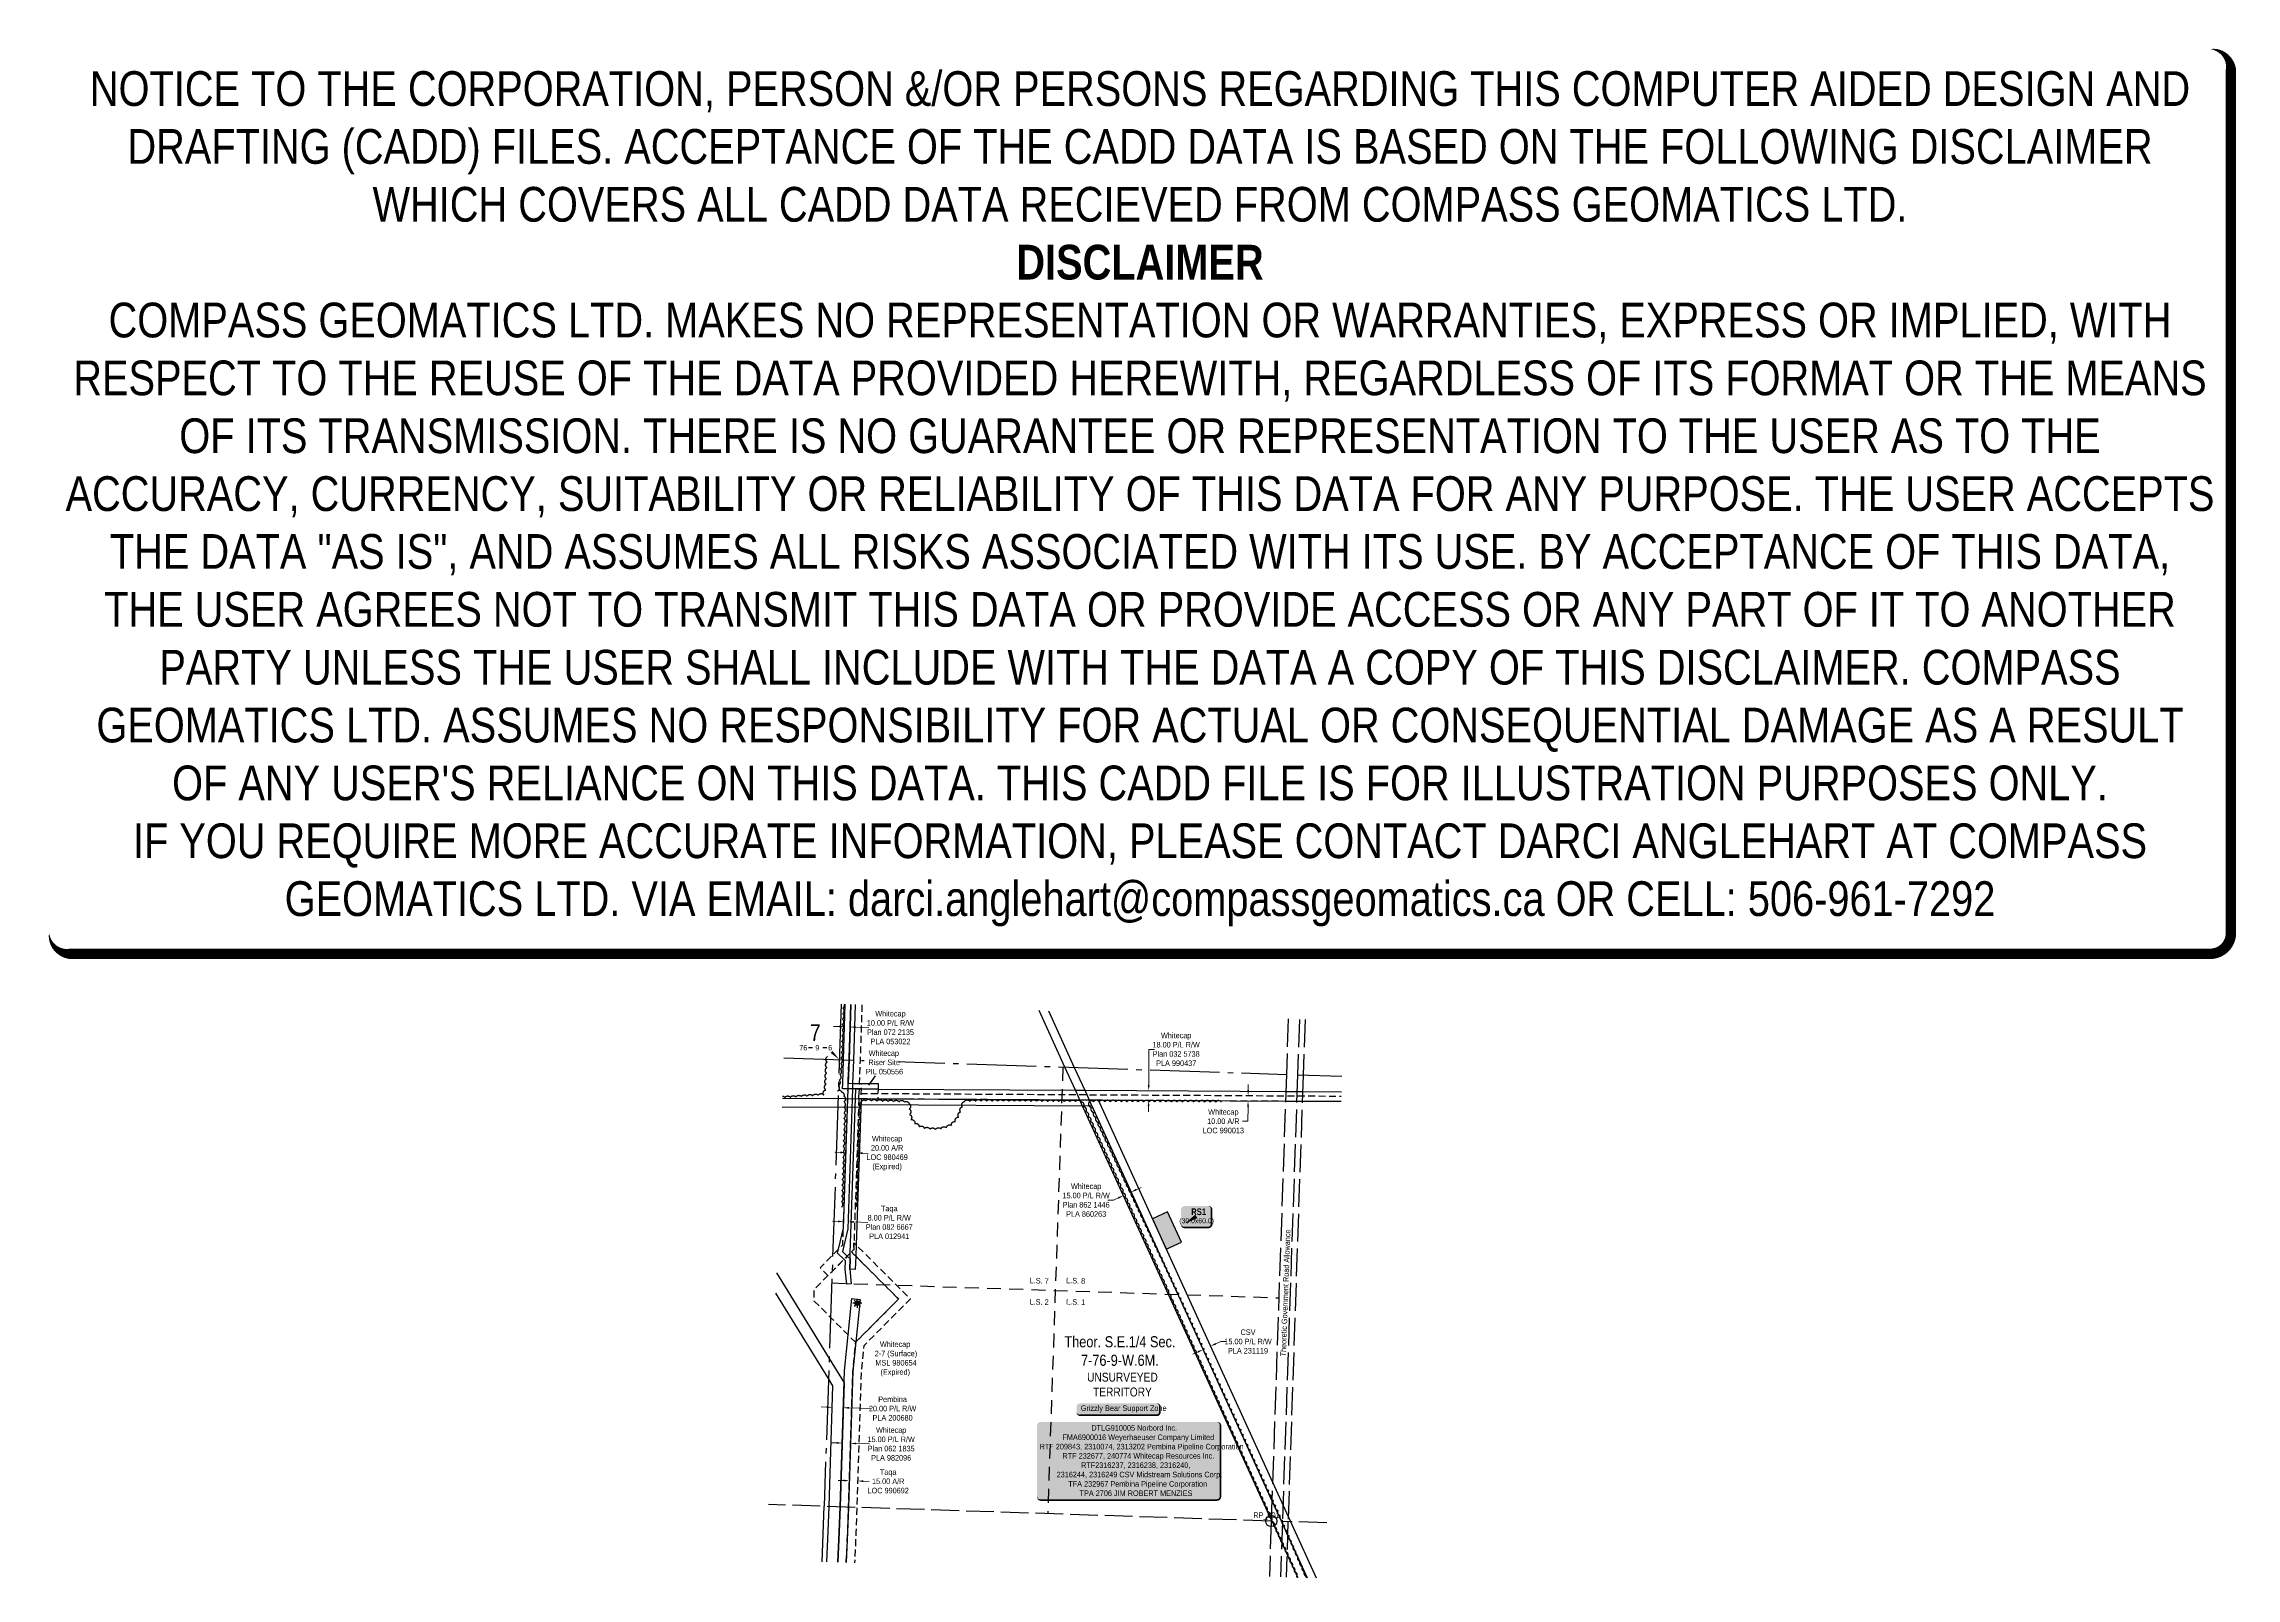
# Model space of a CAD drawing. Extents: x 348276 to 352225, y 6159914 to 6162677.
import ezdxf
from ezdxf.enums import TextEntityAlignment as Align

# ---------------------------------------------------------------- set-up
doc = ezdxf.new("R2010")
doc.units = 0
doc.header["$LTSCALE"] = 5
doc.header["$PDSIZE"] = 0.5
for name, pattern in [('0', [1, 1, 0]), ('foc-ACCESSROAD', [3.75, 2.5, -1.25]), ('foc-LSD', [8, 5, -3]), ('foc-QUARTERLINE', [33, 25, -3, 2, -3]), ('foc-UNSURVEYED', [12.5, 10, -2.5])]:
    doc.linetypes.add(name, pattern=pattern)
doc.layers.get('Defpoints').update_dxf_attribs({"color": 9})
for name, color, linetype in [('10', 1, 'Continuous'), ('35', 37, 'Continuous'), ('9', 3, 'Continuous'), ('AS-SURFACE IMPACT', 7, 'Continuous'), ('AS-WILDLIFE-BLOCK', 131, 'Continuous'), ('C-RW', 13, 'Continuous'), ('C-SYMBOL', 7, 'Continuous'), ('F-AR', 190, 'foc-ACCESSROAD'), ('F-RW', 190, 'Continuous'), ('F-WS', 190, 'foc-ACCESSROAD'), ('F-WS-S', 190, 'Continuous'), ('L-QSEC', 8, 'foc-QUARTERLINE'), ('L-ROAD-T', 7, 'Continuous'), ('L-SECLBL', 7, 'Continuous'), ('L-SECTION-LSD', 7, 'foc-LSD'), ('L-UNS-T', 3, 'Continuous'), ('L-USEC', 7, 'foc-UNSURVEYED'), ('P-TEMP-BLOCKS', 250, 'Continuous'), ('P-TEMP-H', 41, 'Continuous'), ('P-TEMP_LOG DECK', 46, 'Continuous'), ('T-BUSH', 110, '0')]:
    doc.layers.add(name, color=color, linetype=linetype)
for name, color, linetype, lineweight in [('C-RW-T', 13, 'Continuous', 9), ('F-AR-T', 190, 'Continuous', 9), ('F-RW-T', 190, 'Continuous', 9), ('F-WS-T', 190, 'Continuous', 9)]:
    doc.layers.add(name, color=color, linetype=linetype, lineweight=lineweight)
doc.layers.add('DISCLAIMER', color=7, linetype='Continuous', plot=False)
doc.styles.add('100L', font='ARIALN.TTF', dxfattribs={"height": 11})
doc.styles.add('175L', font='ARIALN.TTF', dxfattribs={"height": 20})
doc.styles.add('80', font='ARIALN.TTF', dxfattribs={"height": 10})
doc.styles.add('80CG', font='ARIALN.TTF', dxfattribs={"height": 10})
doc.styles.add('80L', font='ARIALN.TTF', dxfattribs={"height": 10})
doc.styles.add('BOLD', font='ARIALNB.TTF')
doc.styles.add('SIMPLEX', font='ARIALN.TTF')
doc.dimstyles.new('Compass 5 000', dxfattribs={"dimscale": 5, "dimtxt": 9, "dimasz": 2, "dimexe": 0.2, "dimexo": 0.0625, "dimgap": 0.5, "dimtad": 0, "dimtih": 1, "dimtoh": 1, "dimzin": 0, "dimdsep": 46, "dimtxsty": '80CG', "dimcen": 0.1, "dimse1": 1, "dimse2": 1, "dimclrd": 256, "dimclrt": 256, "dimaunit": 1, "dimadec": 4, "dimazin": 0, "dimtfac": 0.06, "dimtofl": 0, "dimtmove": 0, "dimatfit": 1, "dimfxl": 0.2, "dimtolj": 1, "dimtzin": 0, "dimlwd": -1, "dimarcsym": 0})

# ---------------------------------------------------------------- blocks, each defined once
blk = doc.blocks.new('L-SECLBL')
at = {"layer": '9', "color": 7}
for p, q in [((-5.082139060913505, -27.83004804289613), (-12.28857354467345, -27.83004804289613)), ((20.70431141927111, -27.83004804289613), (13.49787693551116, -27.83004804289613))]:
    blk.add_line(p, q, dxfattribs=at)
at = {"layer": '10', "color": 2, "style": 'SIMPLEX'}
blk.add_attdef('SEC', text='', height=30, dxfattribs=at).set_placement((0, 0), align=Align.MIDDLE)
at = {"layer": '10', "color": 5, "style": '80L'}
blk.add_attdef('TWP', text='', height=9.5, dxfattribs=at).set_placement((-14.43410290347765, -27.36845155570791), align=Align.MIDDLE_RIGHT)
blk.add_attdef('RGE', text='', height=9.5, dxfattribs=at).set_placement((3.622123863462547, -27.36845155570791), align=Align.MIDDLE_CENTER)
blk.add_attdef('MER', text='', height=9.5, dxfattribs=at).set_placement((23.16775162027989, -27.36845155570791), align=Align.MIDDLE_LEFT)
blk = doc.blocks.new('*U463')
h = blk.add_hatch(color=255)
edge = h.paths.add_edge_path()
edge.add_line((-159, -71), (159, -71))
edge.add_arc((159, -65), 6, 270, 360)
edge.add_line((165, -65), (165, 63.5))
edge.add_arc((159, 63.5), 6, 0, 90)
edge.add_line((159, 69.5), (-159, 69.5))
edge.add_arc((-159, 63.5), 6, 90, 180)
edge.add_line((-165, 63.5), (-165, -65))
edge.add_arc((-159, -65), 6, 180, 270)
at = {"color": 44, "flags": 128}
blk.add_lwpolyline([(-159, -71, 3, 3, 0), (159, -71, 3, 3, 0.414213562373095), (165, -65, 3, 3, 0), (165, 63.5, 3, 0, 0.414213562373095), (159, 69.5, 0, 0, 0), (-159, 69.5, 0, 0, 0.414213562373095), (-165, 63.5, 0, 0, 0), (-165, -65, 0, 3, 0.414213562373095)], format="xyseb", close=True, dxfattribs=at)
at = {"color": 44, "style": '80'}
blk.add_attdef('ENTER_TEXT_001', (-35.98567530695772, -4.996589358799454), '', height=10, dxfattribs=at)
blk = doc.blocks.new('GAS')
h = blk.add_hatch(color=255)
h.dxf.hatch_style = 1
edge = h.paths.add_edge_path()
edge.add_arc((0, 0), 0.9, 0, 360)
for p, q in [((-0.8077887898725749, 0), (-1.615577579628734, 0)), ((-0.5711929310346023, 0.5711929297831376), (-1.142385862069204, 1.142385861385264)), ((0, 0.8077887887338874), (0, 1.615577579286764)), ((0.5711929310309642, 0.5711929297831376), (1.142385862065566, 1.142385861385264)), ((1.615577579625096, 0), (0.8077887898689368, 0)), ((-0.5711929310346023, -0.5711929316021271), (-1.142385862069204, -1.142385863204253)), ((0, -0.8077887905528768), (0, -1.615577581105753)), ((1.142385862065566, -1.142385863204253), (0.5711929310309642, -0.5711929316021271))]:
    blk.add_line(p, q)
blk.add_circle((0, 0), 0.8000000000000003)
blk = doc.blocks.new('*D453')
at = {"layer": 'Defpoints', "color": 0, "transparency": 16777216}
for p in [(349721.0682582039, 6160684.967550405), (349740.8922708444, 6160679.547619254), (349741.0517239441, 6160684.296576705)]:
    blk.add_point(p, dxfattribs=at)
at = {"layer": 'F-AR-T', "transparency": 16777216}
for p, q in [((349710.9144372302, 6160680.554168278), (349700.9200693562, 6160680.889743603)), ((349750.8866387185, 6160679.21204393), (349760.8810065925, 6160678.876468605))]:
    blk.add_line(p, q, dxfattribs=at)
for points in [[(349710.970366451, 6160682.219896258), (349710.8585080095, 6160678.888440299), (349720.9088051043, 6160680.218592955)], [(349750.9425679393, 6160680.877771909), (349750.8307094978, 6160677.54631595), (349740.8922708444, 6160679.547619254)]]:
    blk.add_solid(points, dxfattribs=at)
at = {"layer": 'F-AR-T', "transparency": 16777216, "insert": (349795.1954677112, 6160678.876468605), "char_height": 10, "attachment_point": 5, "style": '80CG'}
blk.add_mtext('\\A1;Whitecap\\P20.00 A/R\\PLOC 980469\\P(Expired)', dxfattribs=at)
blk = doc.blocks.new('*D454')
at = {"layer": 'Defpoints', "color": 0, "transparency": 16777216}
for p in [(349727.3741545125, 6160098.765115631), (349742.0607885242, 6160088.990458563), (349742.3629728224, 6160098.277400109)]:
    blk.add_point(p, dxfattribs=at)
at = {"layer": 'F-RW-T', "transparency": 16777216}
for p, q in [((349717.0772598246, 6160089.803388207), (349707.0825494349, 6160090.12860233)), ((349752.0554989139, 6160088.665244441), (349762.8218307353, 6160088.314922819))]:
    blk.add_line(p, q, dxfattribs=at)
for points in [[(349717.1314621783, 6160091.469173272), (349717.0230574708, 6160088.137603142), (349727.0719702143, 6160089.478174085)], [(349752.1097012676, 6160090.331029505), (349752.0012965602, 6160086.999459376), (349742.0607885242, 6160088.990458563)]]:
    blk.add_solid(points, dxfattribs=at)
at = {"layer": 'F-RW-T', "transparency": 16777216, "insert": (349797.0919535184, 6160088.314922819), "char_height": 10, "attachment_point": 5, "style": '80CG'}
blk.add_mtext('\\A1;Taqa\\P15.00 A/R\\PLOC 990692', dxfattribs=at)
blk = doc.blocks.new('*D455')
at = {"layer": 'Defpoints', "color": 0, "transparency": 16777216}
for p in [(349696.6902346311, 6160232.463573765), (349716.6760026251, 6160231.814576991), (349716.3219382799, 6160220.911213289)]:
    blk.add_point(p, dxfattribs=at)
at = {"layer": 'F-RW-T', "transparency": 16777216}
for p, q in [((349686.3414385808, 6160221.884768449), (349676.3467068759, 6160222.209326836)), ((349726.3166699848, 6160220.586654902), (349765.4808590628, 6160219.314878289))]:
    blk.add_line(p, q, dxfattribs=at)
for points in [[(349686.3955316454, 6160223.550557067), (349686.2873455163, 6160220.218979832), (349696.3361702858, 6160221.560210062)], [(349726.3707630493, 6160222.252443519), (349726.2625769203, 6160218.920866285), (349716.3219382799, 6160220.911213289)]]:
    blk.add_solid(points, dxfattribs=at)
at = {"layer": 'F-RW-T', "transparency": 16777216, "insert": (349805.0204225007, 6160219.314878289), "char_height": 10, "attachment_point": 5, "style": '80CG'}
blk.add_mtext('\\A1;Pembina\\P20.00 P/L R/W\\PPLA 200680', dxfattribs=at)
blk = doc.blocks.new('*D456')
at = {"layer": 'Defpoints', "color": 0, "transparency": 16777216}
for p in [(350220.8747529755, 6160602.944946932), (350365.7509903642, 6160285.508928142), (350379.6138857552, 6160291.835885401)]:
    blk.add_point(p, dxfattribs=at)
at = {"layer": 'F-RW-T', "transparency": 16777216}
for p, q in [((350202.6801223876, 6160594.641007038), (350192.6801223871, 6160594.641007037)), ((350211.7774376818, 6160598.792976985), (350202.6801223876, 6160594.641007038)), ((350243.8349636602, 6160613.423874138), (350252.9322789544, 6160617.575844085))]:
    blk.add_line(p, q, dxfattribs=at)
for points in [[(350211.0854426902, 6160600.3091962), (350212.469432673, 6160597.276757767), (350220.8747529755, 6160602.944946932)], [(350243.1429686686, 6160614.940093353), (350244.5269586514, 6160611.907654922), (350234.7376483665, 6160609.271904191)]]:
    blk.add_solid(points, dxfattribs=at)
at = {"layer": 'F-RW-T', "transparency": 16777216, "insert": (350153.5941742291, 6160594.641007037), "char_height": 10, "attachment_point": 5, "style": '80CG'}
blk.add_mtext('\\A1;Whitecap\\P15.00 P/L R/W\\PPlan 862 1446\\PPLA 860263', dxfattribs=at)
blk = doc.blocks.new('*D457')
at = {"layer": 'Defpoints', "color": 0, "transparency": 16777216}
for p in [(349714.3250964921, 6160159.418736391), (349729.2598307417, 6160156.716270654), (349729.331877404, 6160158.930429814)]:
    blk.add_point(p, dxfattribs=at)
at = {"layer": 'F-RW-T', "transparency": 16777216}
for p, q in [((349704.2583395823, 6160157.529795727), (349694.2636293349, 6160157.855014224)), ((349739.2545409891, 6160156.391052157), (349763.3602684062, 6160155.606674396))]:
    blk.add_line(p, q, dxfattribs=at)
for points in [[(349704.3125426652, 6160159.195580768), (349704.2041364994, 6160155.864010686), (349714.2530498297, 6160157.20457723)], [(349739.3087440719, 6160158.056837198), (349739.2003379062, 6160154.725267116), (349729.2598307417, 6160156.716270654)]]:
    blk.add_solid(points, dxfattribs=at)
at = {"layer": 'F-RW-T', "transparency": 16777216, "insert": (349802.4462165644, 6160155.606674397), "char_height": 10, "attachment_point": 5, "style": '80CG'}
blk.add_mtext('\\A1;Whitecap\\P15.00 P/L R/W\\PPlan 062 1835\\PPLA 982096', dxfattribs=at)
blk = doc.blocks.new('*D458')
at = {"layer": 'Defpoints', "color": 0, "transparency": 16777216}
for p in [(350266.8544707763, 6160783.955230372), (350266.7978763622, 6160773.958130732), (350445.1723062238, 6160772.948338222)]:
    blk.add_point(p, dxfattribs=at)
at = {"layer": 'F-RW-T', "transparency": 16777216}
for p, q in [((350445.2855105639, 6160792.945277627), (350445.3421204901, 6160802.945117391)), ((350445.1156962976, 6160762.948498457), (350444.9671517882, 6160736.708907733)), ((350444.9671517882, 6160736.708907733), (350434.9671517882, 6160736.708907733))]:
    blk.add_line(p, q, dxfattribs=at)
for points in [[(350443.6188706032, 6160792.954712614), (350446.9521505247, 6160792.935842639), (350445.2289006378, 6160782.945437862)], [(350443.4490563369, 6160762.957933445), (350446.7823362584, 6160762.939063469), (350445.1723062238, 6160772.948338222)]]:
    blk.add_solid(points, dxfattribs=at)
at = {"layer": 'F-RW-T', "transparency": 16777216, "insert": (350400.6663332343, 6160736.708907734), "char_height": 10, "attachment_point": 5, "style": '80CG'}
blk.add_mtext('\\A1;Whitecap\\P10.00 A/R\\PLOC 990013', dxfattribs=at)
blk = doc.blocks.new('*D459')
at = {"layer": 'Defpoints', "color": 0, "transparency": 16777216}
for p in [(349721.2874365291, 6160691.495207764), (349729.2807438818, 6160691.226847895), (349724.7312488034, 6160555.716599564)]:
    blk.add_point(p, dxfattribs=at)
at = {"layer": 'F-RW-T', "transparency": 16777216}
for p, q in [((349706.7435724461, 6160556.320501085), (349696.7492034414, 6160556.656042737)), ((349734.7256178079, 6160555.381057912), (349760.249363472, 6160554.524147407))]:
    blk.add_line(p, q, dxfattribs=at)
for points in [[(349706.7994960548, 6160557.986229253), (349706.6876488373, 6160554.654772918), (349716.7379414507, 6160555.984959433)], [(349734.7815414167, 6160557.04678608), (349734.6696941993, 6160553.715329745), (349724.7312488034, 6160555.716599564)]]:
    blk.add_solid(points, dxfattribs=at)
at = {"layer": 'F-RW-T', "transparency": 16777216, "insert": (349798.9840155866, 6160554.524147408), "char_height": 10, "attachment_point": 5, "style": '80CG'}
blk.add_mtext('\\A1;Taqa\\P8.00 P/L R/W\\PPlan 082 6667\\PPLA 012941', dxfattribs=at)
blk = doc.blocks.new('*D460')
at = {"layer": 'Defpoints', "color": 0, "transparency": 16777216}
for p in [(350376.0181276529, 6160791.323628621), (350266.0983894722, 6160773.962612838), (350375.9159688316, 6160773.338817868)]:
    blk.add_point(p, dxfattribs=at)
at = {"layer": 'F-RW-T', "transparency": 16777216}
for p, q in [((350266.2573502108, 6160801.947262267), (350266.6221764701, 6160866.174033325)), ((350266.6221764701, 6160866.174033325), (350276.6221764701, 6160866.174033325)), ((350266.0415875548, 6160763.962774162), (350265.9847856376, 6160753.962935486))]:
    blk.add_line(p, q, dxfattribs=at)
for points in [[(350264.5907104315, 6160801.956729253), (350267.9239899901, 6160801.93779528), (350266.2005482935, 6160791.94742359)], [(350264.3749477755, 6160763.972241148), (350267.7082273342, 6160763.953307176), (350266.0983894722, 6160773.962612838)]]:
    blk.add_solid(points, dxfattribs=at)
at = {"layer": 'F-RW-T', "transparency": 16777216, "insert": (350315.7081246294, 6160866.174033325), "char_height": 10, "attachment_point": 5, "style": '80CG'}
blk.add_mtext('\\A1;Whitecap\\P18.00 P/L R/W\\PPlan 032 5738\\PPLA 990437', dxfattribs=at)
blk = doc.blocks.new('*D461')
at = {"layer": 'Defpoints', "color": 0, "transparency": 16777216}
for p in [(349718.4609319535, 6160905.412922743), (349728.4597340988, 6160905.076982082), (349728.5075754211, 6160906.500911871)]:
    blk.add_point(p, dxfattribs=at)
at = {"layer": 'F-RW-T', "transparency": 16777216}
for p, q in [((349708.5144126603, 6160907.172643968), (349698.5200520448, 6160907.508435403)), ((349738.5019360366, 6160906.165120437), (349762.079897311, 6160905.372945954))]:
    blk.add_line(p, q, dxfattribs=at)
for points in [[(349708.5703778995, 6160908.838370738), (349708.4584474211, 6160905.506917199), (349718.5087732758, 6160906.836852533)], [(349738.5579012758, 6160907.830847207), (349738.4459707974, 6160904.499393668), (349728.5075754211, 6160906.500911871)]]:
    blk.add_solid(points, dxfattribs=at)
at = {"layer": 'F-RW-T', "transparency": 16777216, "insert": (349801.1658454692, 6160905.372945954), "char_height": 10, "attachment_point": 5, "style": '80CG'}
blk.add_mtext('\\A1;Whitecap\\P10.00 P/L R/W\\PPlan 072 2135\\PPLA 053022', dxfattribs=at)
blk = doc.blocks.new('*D462')
at = {"layer": 'C-RW-T', "transparency": 16777216}
for p, q in [((350355.1081886981, 6160321.426061137), (350346.0118651497, 6160317.271918877)), ((350386.9410640099, 6160335.963614893), (350396.0373875583, 6160340.117757152)), ((350396.0373875583, 6160340.117757152), (350406.0373875583, 6160340.117757152))]:
    blk.add_line(p, q, dxfattribs=at)
for points in [[(350354.4158316548, 6160322.942115061), (350355.8005457413, 6160319.91000721), (350364.204512246, 6160325.580203395)], [(350386.2487069666, 6160337.479668818), (350387.6334210532, 6160334.447560968), (350377.844740462, 6160331.809472634)]]:
    blk.add_solid(points, dxfattribs=at)
at = {"layer": 'Defpoints', "color": 0, "transparency": 16777216}
for p in [(350377.844740462, 6160331.809472634), (350378.6228932962, 6160294.008280508), (350392.2631215127, 6160300.237549745)]:
    blk.add_point(p, dxfattribs=at)
at = {"layer": 'C-RW-T', "transparency": 16777216, "insert": (350445.1233357163, 6160340.117757152), "char_height": 10, "attachment_point": 5, "style": '80CG'}
blk.add_mtext('\\A1;CSV\\P15.00 P/L R/W\\PPLA 231119', dxfattribs=at)
blk = doc.blocks.new('*U464')
h = blk.add_hatch(color=191)
edge = h.paths.add_edge_path()
edge.add_line((-21.49999999999998, -20), (21.49999999999998, -20))
edge.add_arc((21.49999999999998, -14), 6, 270, 360)
edge.add_line((27.49999999999998, -14), (27.49999999999998, 12.5))
edge.add_arc((21.49999999999998, 12.5), 6, 0, 90)
edge.add_line((21.49999999999998, 18.5), (-21.49999999999998, 18.5))
edge.add_arc((-21.49999999999998, 12.5), 6, 90, 180)
edge.add_line((-27.49999999999998, 12.5), (-27.49999999999998, -14))
edge.add_arc((-21.49999999999998, -14), 6, 180, 270)
at = {"color": 250, "flags": 128}
blk.add_lwpolyline([(-21.49999999999998, -20, 3, 3, 0), (21.49999999999998, -20, 3, 3, 0.414213562373095), (27.49999999999998, -14, 3, 3, 0), (27.49999999999998, 12.5, 3, 0, 0.414213562373095), (21.49999999999998, 18.5, 0, 0, 0), (-21.49999999999998, 18.5, 0, 0, 0.414213562373095), (-27.49999999999998, 12.5, 0, 0, 0), (-27.49999999999998, -14, 0, 3, 0.414213562373095)], format="xyseb", close=True, dxfattribs=at)
at = {"flags": 128}
blk.add_lwpolyline([(-20.76250836374732, -13.04761104460274, 0, 7.5, 0), (-3.398394867633905e-15, 0, 0, 0, 0)], format="xyseb", dxfattribs=at)
at = {"color": 250}
for tag, p, height, style in [('TEMP_AREA_W1_001', (-9.212824010914055, 2.244292974654144), 12, 'BOLD'), ('ENTER_TEXT_001', (-30.65893587994544, -12.47010782646594), 9, '80')]:
    blk.add_attdef(tag, p, '', height=height, dxfattribs=dict(at, style=style))
blk = doc.blocks.new('*U444')
h = blk.add_hatch(color=255)
edge = h.paths.add_edge_path()
edge.add_line((-68.99999999999999, -11.5), (68.99999999999999, -11.5))
edge.add_arc((68.99999999999999, -5.5), 6, 270, 360)
edge.add_line((74.99999999999999, -5.5), (74.99999999999999, 4))
edge.add_arc((68.99999999999999, 4), 6, 0, 90)
edge.add_line((68.99999999999999, 10), (-68.99999999999999, 10))
edge.add_arc((-68.99999999999999, 4), 6, 90, 180)
edge.add_line((-74.99999999999999, 4), (-74.99999999999999, -5.5))
edge.add_arc((-68.99999999999999, -5.5), 6, 180, 270)
at = {"color": 131, "flags": 128}
blk.add_lwpolyline([(-68.99999999999999, -11.5, 3, 3, 0), (68.99999999999999, -11.5, 3, 3, 0.414213562373095), (74.99999999999999, -5.5, 3, 3, 0), (74.99999999999999, 4, 3, 0, 0.414213562373095), (68.99999999999999, 10, 0, 0, 0), (-68.99999999999999, 10, 0, 0, 0.414213562373095), (-74.99999999999999, 4, 0, 0, 0), (-74.99999999999999, -5.5, 0, 3, 0.414213562373095)], format="xyseb", close=True, dxfattribs=at)
at = {"color": 131, "style": '80'}
blk.add_attdef('ENTER_TEXT_001', (-35.98567530695772, -4.996589358799454), '', height=10, dxfattribs=at)
blk = doc.blocks.new('Disclaimer_Legal')
at = {"layer": 'DISCLAIMER', "color": 254, "flags": 128}
blk.add_lwpolyline([(-3612.859355113964, -1104.601793492536, 37.5, 37.5, 0), (4096.10254652852, -1104.601793492536, 37.5, 37.5, 0.414213562373095), (4171.10254652852, -1029.601793492536, 37.5, 37.5, 0), (4171.10254652852, 2078.694150954953, 37.5, 0, 0.414213562373095), (4096.10254652852, 2153.694150954953, 0, 0, 0), (-3612.859355113964, 2153.694150954953, 0, 0, 0.414213562373095), (-3687.859355113964, 2078.694150954953, 0, 0, 0), (-3687.859355113964, -1029.601793492536, 0, 37.5, 0.414213562373095)], format="xyseb", close=True, dxfattribs=at)
at = {"layer": 'DISCLAIMER', "color": 254, "insert": (241.6215957072782, 533.9211787312088), "char_height": 125, "width": 7717.567617301413, "attachment_point": 5, "style": '80'}
blk.add_mtext('NOTICE TO THE CORPORATION, PERSON &/OR PERSONS REGARDING THIS COMPUTER AIDED DESIGN AND DRAFTING (CADD) FILES. ACCEPTANCE OF THE CADD DATA IS BASED ON THE FOLLOWING DISCLAIMER WHICH COVERS ALL CADD DATA RECIEVED FROM COMPASS GEOMATICS LTD.\\P{\\fArial Narrow|b1|i0|c0|p34;DISCLAIMER}\\PCOMPASS GEOMATICS LTD. MAKES NO REPRESENTATION OR WARRANTIES, EXPRESS OR IMPLIED, WITH RESPECT TO THE REUSE OF THE DATA PROVIDED HEREWITH, REGARDLESS OF ITS FORMAT OR THE MEANS OF ITS TRANSMISSION. THERE IS NO GUARANTEE OR REPRESENTATION TO THE USER AS TO THE ACCURACY, CURRENCY, SUITABILITY OR RELIABILITY OF THIS DATA FOR ANY PURPOSE. THE USER ACCEPTS THE DATA "AS IS", AND ASSUMES ALL RISKS ASSOCIATED WITH ITS USE. BY ACCEPTANCE OF THIS DATA, THE USER AGREES NOT TO TRANSMIT THIS DATA OR PROVIDE ACCESS OR ANY PART OF IT TO ANOTHER PARTY UNLESS THE USER SHALL INCLUDE WITH THE DATA A COPY OF THIS DISCLAIMER. COMPASS GEOMATICS LTD. ASSUMES NO RESPONSIBILITY FOR ACTUAL OR CONSEQUENTIAL DAMAGE AS A RESULT OF ANY USER\'S RELIANCE ON THIS DATA. THIS CADD FILE IS FOR ILLUSTRATION PURPOSES ONLY.\\PIF YOU REQUIRE MORE ACCURATE INFORMATION, PLEASE CONTACT DARCI ANGLEHART AT COMPASS GEOMATICS LTD. VIA EMAIL: darci.anglehart@compassgeomatics.ca OR CELL: 506-961-7292', dxfattribs=at)

msp = doc.modelspace()

# ---------------------------------------------------------------- hatches: boundary and pattern name
at = {"layer": 'P-TEMP-H'}
h = msp.add_hatch(color=256, dxfattribs=at)
h.dxf.hatch_style = 1
h.paths.add_polyline_path([(350297.9226234886, 6160506.617381422), (350325.204974779, 6160519.076609419), (350300.2865187976, 6160573.641311992), (350273.0041675079, 6160561.182083989)])

# ---------------------------------------------------------------- linework, layer by layer
at = {"layer": '35', "color": 3}
msp.add_circle((350486.928, 6160016.74), 9.997309999999974, dxfattribs=at)
at = {"layer": 'C-RW', "flags": 128}
for points in [[(349605.9807410768, 6160762.706839076), (349747.6093361881, 6160761.904847635), (349747.7773915372, 6160766.902751142), (350163.7389658198, 6160764.547311371), (350379.6138857548, 6160291.835885401), (350551.5671286441, 6159914.576902992)], [(350568.2998153449, 6159914.023865891), (350393.2550281771, 6160298.065572144), (350175.6855471761, 6160774.4773725), (349606.4921081797, 6160777.700508825)]]:
    msp.add_lwpolyline(points, dxfattribs=at)
at = {"layer": 'F-AR', "flags": 128}
for points in [[(349749.85566481, 6160946.490839238), (349746.4933255464, 6160846.353587165), (349745.1017822084, 6160804.911213675), (349744.7662535281, 6160794.913068664), (349744.4979098613, 6160786.916853943), (349744.1617204655, 6160776.920935672), (349735.4658642978, 6160517.934117628), (349735.0470203031, 6160505.470304904), (349730.9045960538, 6160501.310117857), (349728.774376845, 6160499.17134706), (349723.3443777637, 6160493.719473606), (349717.6985139376, 6160488.05153335), (349696.122377267, 6160466.390746604), (349688.5712943188, 6160458.808457846), (349674.4050451887, 6160472.919132861), (349697.1230153071, 6160495.727749653), (349707.5801938899, 6160506.225650447), (349715.3281284429, 6160514.004557739), (349716.3368757453, 6160544.055607051), (349724.76371136, 6160795.027028863), (349725.099120788, 6160805.023676156), (349726.5090150367, 6160847.016567958), (349729.8733726319, 6160947.151948309)], [(350612.5777133066, 6160771.994891806), (350542.7451643912, 6160772.391688879), (350512.5669218627, 6160772.562601734), (350159.1601947309, 6160774.570052056), (350142.5024395123, 6160774.665276422), (349778.1838929439, 6160776.727714081), (349748.1134896879, 6160776.898184989), (349744.1617204655, 6160776.920935676), (349744.4979098613, 6160786.916853948), (349748.4492732191, 6160786.894117079), (349778.5085288041, 6160786.723326385), (350137.9281075651, 6160784.688450476), (350142.5596929273, 6160784.662214264), (350154.5809739347, 6160784.594075415), (350159.2170373077, 6160784.567703539), (350512.9057832853, 6160782.558499913), (350543.0840102292, 6160782.387486313), (350612.9167890249, 6160781.990876297)], [(349721.5799206133, 6159942.009061832), (349724.0500015926, 6159996.609362608), (349725.5238874549, 6160041.902165744), (349733.4850464603, 6160286.56683958), (349738.9024831336, 6160339.345872006), (349815.9007776685, 6160416.645686706), (349738.5893241832, 6160493.654674619), (349730.9045960538, 6160501.310117857), (349735.0470203031, 6160505.470304904), (349735.4658642978, 6160517.934117628), (349739.2780965274, 6160514.136882231), (349837.1087404805, 6160416.687119014), (349753.2772609524, 6160332.527993292), (349748.4567526635, 6160285.555751611), (349740.5124230848, 6160041.404996798), (349739.035739475, 6159996.026144907), (349736.5691847181, 6159941.51364712)]]:
    msp.add_lwpolyline(points, dxfattribs=at)
at = {"layer": 'F-RW', "flags": 128}
for points in [[(349737.8643245077, 6160946.887569692), (349734.502572428, 6160846.751470581), (349733.0999779109, 6160804.978907712), (349732.7640851175, 6160794.980874912), (349724.3046849989, 6160543.011065134), (349714.7969090277, 6160501.936373459), (349723.3443777637, 6160493.719473606), (349728.4268330496, 6160488.833134714), (349727.8249989626, 6160470.410378159), (349730.6930671954, 6160444.216801669), (349722.7422181401, 6160443.351367539), (349719.8033847972, 6160470.365984005), (349720.3132433948, 6160485.537920306), (349717.6985139376, 6160488.05153335), (349705.9808787213, 6160499.317117732), (349707.5801938899, 6160506.225650447), (349716.3368757453, 6160544.055607051), (349724.76371136, 6160795.027028863), (349725.099120788, 6160805.023676156), (349726.5090150367, 6160847.016567958), (349729.8733726319, 6160947.151948309)], [(349729.8733726319, 6160947.151948309), (349726.5090150367, 6160847.016567958), (349725.099120788, 6160805.023676156), (349733.0999779109, 6160804.978907712), (349745.1017822084, 6160804.911213675), (349749.0519027075, 6160804.88912019), (349779.0486185584, 6160804.715565224), (349778.7677860806, 6160794.71624567), (349748.7176302726, 6160794.8909322), (349744.7662535281, 6160794.913068664), (349738.7187616991, 6160794.946757608), (349732.7640851175, 6160794.980874912), (349724.76371136, 6160795.027028863), (349714.768116762, 6160795.084098697), (349715.1023618989, 6160805.080886515), (349716.5168886721, 6160847.348091583), (349719.8694593543, 6160947.482925243)], [(350534.7895144634, 6159915.131425004), (350515.127467264, 6159958.211573053), (350488.4398124194, 6160016.69059734), (350487.0313018816, 6160019.77356694), (350142.5024395123, 6160774.665276422), (350137.9281075651, 6160784.688450476), (350134.3002568412, 6160792.636232476), (350115.3569159344, 6160834.134494175), (350068.8956039649, 6160935.935483748)], [(350085.6947732946, 6160935.379687491), (350132.2010330427, 6160833.577195745), (350150.9509534094, 6160792.539011464), (350154.5809739347, 6160784.594075415), (350159.1601947309, 6160774.570052051), (350326.1458592693, 6160409.045333431), (350379.6138857548, 6160291.835885401), (350488.1748965118, 6160053.478238098), (350505.1836378992, 6160016.13701383), (350506.0780522759, 6160014.172579887), (350516.2683726914, 6159991.844507084), (350551.5333622349, 6159914.578019015)], [(350612.5777133066, 6160771.994891806), (350542.7451643912, 6160772.391688879), (350512.5669218627, 6160772.562601734), (350159.1601947309, 6160774.570052056), (350142.5024395123, 6160774.665276422), (349778.1838929439, 6160776.727714081), (349748.1134896879, 6160776.898184989), (349739.2780965274, 6160514.136882234), (349738.5893241832, 6160493.654674619), (349737.787409078, 6160469.803269453), (349727.8249989623, 6160470.410378159), (349728.4268330496, 6160488.833134718), (349728.774376845, 6160499.17134706), (349738.7187616988, 6160794.946757608), (349744.7662535278, 6160794.913068664), (349748.7176302723, 6160794.890932204), (349778.7677860806, 6160794.71624567), (350134.3002568412, 6160792.63623248), (350150.9509534094, 6160792.539011464), (350431.2575888247, 6160791.025330639), (350513.1770849511, 6160790.561101406), (350543.3555969158, 6160790.390077173), (350613.1882731736, 6160789.994254875)], [(349706.585185853, 6159942.504657356), (349709.0577698114, 6159997.205175702), (349710.5251222307, 6160042.399035956), (349718.4852744007, 6160287.53085995), (349725.1019254808, 6160351.870905602), (349731.8538142008, 6160417.529785726), (349746.7724984571, 6160416.018929602), (349738.9024831336, 6160339.345872006), (349733.4850464603, 6160286.56683958), (349725.5238874549, 6160041.902165744), (349724.0500015926, 6159996.609362608), (349721.5799206133, 6159942.009061832)]]:
    msp.add_lwpolyline(points, dxfattribs=at)
at = {"layer": 'F-RW'}
for points in [[(349686.5995652949, 6159943.165208161), (349689.0780275914, 6159997.995293049), (349690.5411968054, 6160043.061281197), (349697.5912846196, 6160260.217661163), (349689.5369672712, 6160273.286302159), (349594.5457969899, 6160427.425640436)], [(349595.7776274275, 6160463.543839391), (349690.7689535406, 6160309.407097708), (349717.7728659432, 6160265.590668693), (349710.5251222307, 6160042.399035956), (349709.0577698114, 6159997.205175702), (349706.585185853, 6159942.504657356)]]:
    msp.add_lwpolyline(points, dxfattribs=at)
at = {"layer": 'F-WS', "flags": 128}
for points in [[(349778.1838929439, 6160776.727714081), (349748.1134896882, 6160776.898184989), (349748.4492732194, 6160786.894117079), (349748.7176302726, 6160794.8909322), (349749.0519027075, 6160804.88912019), (349779.0486185584, 6160804.715565224), (349778.7677860806, 6160794.71624567), (349778.5085288041, 6160786.723326381), (349778.1838929439, 6160776.727714081)], [(349738.9024831336, 6160339.345872006), (349738.2909572628, 6160338.732373195), (349725.4713287172, 6160351.503117273), (349725.1019254808, 6160351.870905602), (349693.2973608557, 6160383.549844962), (349663.9191327656, 6160412.813921398), (349663.8779815417, 6160434.018894132), (349688.5712943188, 6160458.808457846), (349696.1227174461, 6160466.390734917), (349717.6985139376, 6160488.05153335), (349723.3443777637, 6160493.719473606), (349728.774376845, 6160499.17134706), (349730.9045960538, 6160501.310117857), (349738.5893241832, 6160493.654674619), (349815.9007776685, 6160416.645686706), (349738.9024831336, 6160339.345872006)]]:
    msp.add_lwpolyline(points, close=True, dxfattribs=at)
at = {"layer": 'L-QSEC'}
for p, q in [((349712.5382537285, 6160947.725476322), (349681.6956681388, 6160043.353909206)), ((349608.9888269161, 6160850.90618821), (350514.2131442595, 6160820.956944089)), ((350534.3132337676, 6160820.275931478), (350614.1259218131, 6160817.636226127)), ((349678.2884733249, 6159943.439900576), (349681.6956681388, 6160043.353909206))]:
    msp.add_line(p, q, dxfattribs=at)
at = {"layer": 'L-SECLBL', "flags": 128}
msp.add_lwpolyline([(349709.1233555668, 6160847.593248679, 0, 4.99877499999999, 0), (349695.0637870865, 6160861.736921437, 2.999265000000021, 2.999265000000021, 0)], format="xyseb", dxfattribs=at)
at = {"layer": 'L-SECTION-LSD'}
for p, q in [((350111.6670422744, 6160834.275136332), (350084.3127050455, 6160030.046563991)), ((349695.4095301086, 6160445.474114232), (350500.5686344848, 6160418.849000315))]:
    msp.add_line(p, q, dxfattribs=at)
at = {"layer": 'L-USEC'}
for p, q in [((350517.5985442394, 6160920.900576572), (350514.2080000016, 6160820.957999955)), ((350537.7037780053, 6160920.218508023), (350534.3132337676, 6160820.275931478)), ((350547.7611921308, 6160919.877311057), (350544.3706478889, 6160819.93473444)), ((350514.2080000016, 6160820.957999955), (350486.9279999996, 6160016.740999993)), ((350534.3132337676, 6160820.275931478), (350507.0332363069, 6160016.059006388)), ((350544.3706478889, 6160819.93473444), (350517.0906517013, 6160015.717846829)), ((350486.9279999996, 6160016.740999993), (349581.5597374075, 6160046.664563753)), ((350486.9279999996, 6160016.740999993), (350483.5392376806, 6159916.82531344)), ((350507.0332363069, 6160016.059006388), (350503.6450664957, 6159916.160789602)), ((350586.8493733202, 6160013.520976885), (350507.0739734184, 6160016.167021305)), ((350517.0906517013, 6160015.717846829), (350513.7027782862, 6159915.82836912))]:
    msp.add_line(p, q, dxfattribs=at)
at = {"layer": 'P-TEMP_LOG DECK'}
msp.add_lwpolyline([(350297.9226234886, 6160506.617381422), (350325.204974779, 6160519.076609419), (350300.2865187976, 6160573.641311992), (350273.0041675079, 6160561.182083989)], close=True, dxfattribs=at)
at = {"layer": 'T-BUSH', "flags": 128}
for points in [[(349712.8708293275, 6160581.931937949, 0.5205670500688961), (349713.1626586653, 6160591.92522778, 0.52056705), (349713.4544880057, 6160601.91851761, 0.52056705), (349713.7463173434, 6160611.911807441, 0.52056705), (349714.0381466838, 6160621.905097277, 0.52056705), (349714.3299760215, 6160631.898387108, 0.52056705), (349714.6218053623, 6160641.891676938, 0.52056705), (349714.9136346997, 6160651.884966769, 0.52056705), (349715.2054640391, 6160661.878256579, 0.52056705), (349715.4972933779, 6160671.871546431, 0.52056705), (349715.7891227169, 6160681.86483624, 0.52056705), (349716.080952056, 6160691.858126092, 0.52056705), (349716.3727813951, 6160701.851415901, 0.52056705), (349716.6646107355, 6160711.844705753, 0.52056705), (349716.9564400732, 6160721.837995563, 0.52056705), (349717.2482694139, 6160731.831285414, 0.52056705), (349717.4643604404, 6160741.825981466, 0.52056705), (349717.5436975225, 6160751.823216687, 0.52056705), (349717.6230346046, 6160761.820451885, 0.52056705), (349717.702371687, 6160771.817687086, 0.52056705), (349717.7817087688, 6160781.814922284, 0.52056705), (349713.9986751983, 6160788.395837985, 0.52056705), (349706.1789372845, 6160791.160670126, 0.52056705), (349707.6348425844, 6160801.051643069, 0.52056705), (349709.090747886, 6160810.942615991, 0.52056705), (349710.3357784112, 6160820.856328222, 0.52056705), (349711.0219726075, 6160830.83030155, 0.52056705), (349711.7081668052, 6160840.804274851, 0.52056705), (349712.3875189949, 6160850.778603621, 0.52056705), (349712.7385662774, 6160860.769988479, 0.52056705), (349713.0896135599, 6160870.761373378, 0.52056705), (349713.4406608424, 6160880.752758258, 0.52056705), (349713.7917081253, 6160890.744143138, 0.52056705), (349714.1427554074, 6160900.735528012, 0.52056705), (349714.4938026899, 6160910.726912896, 0.52056705), (349714.8448499738, 6160920.718297776, 0.52056705), (349715.1958972563, 6160930.70968265, 0.52056705), (349715.5469445388, 6160940.701067535, 0.331725094388302), (349718.0786733783, 6160947.542172942, 0.331725094388302)], [(349606.6397972224, 6160782.030863121, -0.2181549492318364), (349611.0732575958, 6160779.544349788, -0.52056705), (349621.06895708, 6160779.736552428, -0.52056705), (349631.0417931612, 6160780.43908028, -0.52056705), (349641.0105241141, 6160781.197637574, -0.52056705), (349650.9792550689, 6160781.956194864, -0.52056705), (349660.9479860228, 6160782.714752154, -0.52056705), (349670.9167169772, 6160783.473309426, -0.52056705), (349680.8834774687, 6160784.23479838, -0.52056705), (349684.7293049796, 6160793.342084765, -0.52056705), (349685.2345002893, 6160803.32686237, -0.52056705), (349685.7396955967, 6160813.311639951, -0.52056705), (349686.2448909055, 6160823.296417568, -0.52056705), (349686.7500862127, 6160833.281195167, -0.52056705), (349687.2552815223, 6160843.265972747, -0.52056705), (349687.759376827, 6160853.22900968)], [(349742.5603304624, 6160581.529774752, -0.5205670499261559), (349742.8375344214, 6160591.523480969, -0.52056705), (349743.1147383816, 6160601.517187182, -0.52056705), (349743.3919423393, 6160611.510893405, -0.52056705), (349743.6691462983, 6160621.504599622, -0.52056705), (349743.9463502576, 6160631.498305835, -0.52056705), (349744.2235542175, 6160641.492012058, -0.52056705), (349744.5007581752, 6160651.485718276, -0.52056705), (349744.7779621341, 6160661.479424489, -0.52056705), (349745.0551660931, 6160671.473130691, -0.52056705), (349745.3323700533, 6160681.466836909, -0.52056705), (349745.6095740123, 6160691.460543121, -0.52056705), (349745.8867779704, 6160701.454249364, -0.52056705), (349746.163981929, 6160711.447955582, -0.52056705), (349746.441185888, 6160721.441661795, -0.52056705), (349746.7183898482, 6160731.435368018, -0.52056705), (349747.0297918555, 6160741.428031108, -0.52056705), (349747.3622036823, 6160751.42005334, -0.52056705), (349747.6946155108, 6160761.412075582, -0.52056705), (349748.4185940356, 6160771.376518397, -0.52056705), (349756.744895344, 6160773.907959674, -0.52056705), (349766.7359400394, 6160773.54736034, -0.52056705), (349776.7269847376, 6160773.186761022, -0.52056705), (349786.7180294331, 6160772.826161698, -0.52056705), (349796.7090741313, 6160772.465562405, -0.52056705), (349806.7001188268, 6160772.104963087, -0.52056705), (349816.6911635236, 6160771.744363768, -0.52056705), (349826.6822082204, 6160771.383764444, -0.52056705), (349834.4937032645, 6160768.813501615, -0.52056705), (349834.9913568032, 6160758.828345304, -0.52056705), (349835.4890103423, 6160748.843188968, -0.52056705), (349838.1575451702, 6160739.791128066, -0.52056705), (349845.0602727001, 6160732.559021967, -0.52056705), (349852.9052434154, 6160726.847085447, -0.52056705), (349862.4531723445, 6160723.882619373, -0.52056705), (349872.3083268054, 6160722.504804143, -0.52056705), (349882.2727057807, 6160721.691073458, -0.52056705), (349892.1132428619, 6160723.347138057, -0.52056705), (349901.9462406262, 6160725.153560195, -0.52056705), (349910.9250071146, 6160729.497494444, -0.52056705), (349918.0755460271, 6160736.125260338, -0.52056705), (349923.963639695, 6160744.179768802, -0.52056705), (349927.3683334988, 6160753.579719125, -0.52056705), (349930.773027303, 6160762.979669445, -0.52056705), (349934.3462325812, 6160772.258415946, -0.52056705), (349944.3337224376, 6160772.706804606, -0.52056705), (349954.3212122914, 6160773.155193273, -0.52056705), (349964.3142370029, 6160773.318468469, -0.52056705), (349974.3116043881, 6160773.258042132, -0.52056705), (349984.3089717745, 6160773.197615794, -0.52056705), (349994.3063391623, 6160773.137189455, -0.52056705), (350004.3037065475, 6160773.076763097, -0.52056705), (350014.3010739343, 6160773.016336759, -0.52056705), (350024.2984413217, 6160772.955910421, -0.52056705), (350034.2958087069, 6160772.895484083, -0.52056705), (350044.2931760934, 6160772.835057766, -0.52056705), (350054.2905434812, 6160772.774631429, -0.52056705), (350064.2879108667, 6160772.714205091, -0.52056705), (350074.2852782528, 6160772.653778752, -0.52056705), (350084.2826456406, 6160772.593352415, -0.52056705), (350094.2800130258, 6160772.532926076, -0.52056705), (350104.2773804122, 6160772.472499733, -0.52056705), (350114.2747478, 6160772.412073395, -0.52056705), (350124.2721151852, 6160772.351647057, -0.52056705), (350134.2694825716, 6160772.291220719, -0.52056705), (350144.2668499598, 6160772.230794381, -0.52056705), (350148.6268700511, 6160763.483548741, -0.52056705), (350152.7541785313, 6160754.377708294, -0.52056705), (350156.8814870114, 6160745.271867822, -0.52056705), (350161.0087954917, 6160736.166027349, -0.52056705), (350165.1361039718, 6160727.060186871, -0.52056705), (350169.263412452, 6160717.954346404, -0.52056705), (350173.3907209321, 6160708.848505932, -0.52056705), (350177.5180294127, 6160699.742665438, -0.52056705), (350181.6453378928, 6160690.63682496, -0.52056705), (350185.772646373, 6160681.530984514, -0.52056705), (350189.8999548532, 6160672.425144042, -0.52056705), (350194.0272633333, 6160663.319303569, -0.52056705), (350198.1545718144, 6160654.213463091, -0.52056705), (350202.2818802946, 6160645.107622624, -0.52056705), (350206.4091887748, 6160636.00178213, -0.52056705), (350210.5364972549, 6160626.895941658, -0.52056705), (350214.6638057351, 6160617.7901012, -0.52056705), (350218.7911142139, 6160608.684260733, -0.52056705), (350222.9184226941, 6160599.578420261, -0.52056705), (350227.0457311742, 6160590.472579788, -0.52056705), (350231.1730396544, 6160581.36673931, -0.52056705), (350235.3003481346, 6160572.260898822, -0.52056705), (350239.4276566147, 6160563.155058349, -0.52056705), (350243.5549650949, 6160554.049217897, -0.52056705), (350247.6822735751, 6160544.943377425, -0.52056705), (350251.8095820553, 6160535.837536948, -0.52056705), (350255.9368905354, 6160526.731696481, -0.52056705), (350260.0641990156, 6160517.625856008, -0.52056705), (350264.1915074958, 6160508.520015514, -0.52056705), (350268.3188159772, 6160499.414175036, -0.52056705), (350272.4461244573, 6160490.30833459, -0.52056705), (350276.5734329376, 6160481.202494117, -0.52056705), (350280.7007414177, 6160472.096653645, -0.52056705), (350284.8280498979, 6160462.990813167, -0.52056705), (350288.9553583781, 6160453.8849727, -0.52056705), (350293.0826668569, 6160444.779132206, -0.52056705), (350297.209975337, 6160435.673291733, -0.52056705), (350301.3372838172, 6160426.567451276, -0.52056705), (350305.4645922974, 6160417.461610809, -0.52056705), (350309.5919007775, 6160408.355770336, -0.52056705), (350313.7192092577, 6160399.249929864, -0.52056705), (350317.8465177379, 6160390.144089386, -0.52056705), (350321.973826218, 6160381.038248915, -0.52056705), (350326.1011346982, 6160371.932408426, -0.52056705), (350330.2284431788, 6160362.826567974, -0.52056705), (350334.3557516589, 6160353.720727496, -0.52056705), (350338.4830601391, 6160344.614887029, -0.52056705), (350342.6103686205, 6160335.509046556, -0.52056705), (350346.7376771007, 6160326.403206084, -0.52056705), (350350.8649855805, 6160317.297365611, -0.52056705), (350354.9922940606, 6160308.191525112, -0.52056705), (350359.1196025409, 6160299.085684665, -0.52056705), (350363.246911021, 6160289.979844193, -0.52056705), (350367.3742194998, 6160280.87400372, -0.52056705), (350371.50152798, 6160271.768163242, -0.52056705), (350375.6288364602, 6160262.662322775, -0.52056705), (350379.7561449403, 6160253.556482303, -0.52056705), (350383.8834534205, 6160244.450641809, -0.52056705), (350388.0107619007, 6160235.344801352, -0.52056705), (350392.1380703808, 6160226.238960885, -0.52056705), (350396.265378861, 6160217.133120413, -0.52056705), (350400.3926873411, 6160208.02727994, -0.52056705), (350404.5199958213, 6160198.921439462, -0.52056705), (350408.6473043015, 6160189.815598995, -0.52056705), (350412.7746127816, 6160180.709758501, -0.52056705), (350416.9019212631, 6160171.603918049, -0.52056705), (350421.0292297433, 6160162.498077571, -0.52056705), (350425.1565382234, 6160153.392237104, -0.52056705), (350429.2838467036, 6160144.286396632, -0.52056705), (350433.4111551838, 6160135.180556159, -0.52056705), (350437.5384636626, 6160126.074715681, -0.52056705), (350441.6657721428, 6160116.968875193, -0.52056705), (350445.793080623, 6160107.863034741, -0.52056705), (350449.9203891031, 6160098.757194269, -0.52056705), (350454.0476975833, 6160089.651353797, -0.52056705), (350458.1750060635, 6160080.545513319, -0.52056705), (350462.3023145436, 6160071.439672852, -0.52056705), (350466.4296230238, 6160062.333832379, -0.52056705), (350470.5569315039, 6160053.227991886, -0.52056705), (350474.6842399841, 6160044.122151428, -0.52056705), (350478.8115484643, 6160035.016310961, -0.52056705), (350482.9388569448, 6160025.910470488, -0.52056705), (350487.0661654263, 6160016.804630016, -0.52056705), (350491.1934739064, 6160007.698789538, -0.52056705), (350495.3207823866, 6159998.592949071, -0.52056705), (350499.4480908667, 6159989.487108577, -0.52056705), (350503.5753993466, 6159980.381268125, -0.52056705), (350507.7027078267, 6159971.275427647, -0.52056705), (350511.8300163056, 6159962.16958718, -0.52056705), (350515.9573247858, 6159953.063746708, -0.52056705), (350520.0846332659, 6159943.957906236, -0.52056705), (350524.2119417461, 6159934.852065758, -0.52056705), (350528.3392502262, 6159925.74622527, -0.52056705), (350532.4665587064, 6159916.640384817, -0.1420964050386485), (350535.5014383523, 6159915.107894992, -0.1420964050386485)], [(350397.0041531785, 6160771.298680308, 0.5205670499355446), (350387.0066414577, 6160771.326346559, 0.52056705), (350377.0091297381, 6160771.354012796, 0.52056705), (350367.0116180203, 6160771.381679025, 0.52056705), (350357.0141062991, 6160771.409345256, 0.52056705), (350347.0165945796, 6160771.437011486, 0.52056705), (350337.0190828613, 6160771.464677711, 0.52056705), (350327.0215711405, 6160771.49234392, 0.52056705), (350317.0240594213, 6160771.520010178, 0.52056705), (350307.0265477027, 6160771.547676408, 0.52056705), (350297.0290359819, 6160771.575342638, 0.52056705), (350287.0315242623, 6160771.603008868, 0.52056705), (350277.0340125441, 6160771.630675093, 0.52056705), (350267.0365008233, 6160771.658341303, 0.52056705), (350257.0389891037, 6160771.68600756, 0.52056705), (350247.0414773859, 6160771.71367379, 0.52056705), (350237.0439656647, 6160771.741340021, 0.52056705), (350227.0464539452, 6160771.76900625, 0.52056705), (350217.0489422269, 6160771.796672476, 0.52056705), (350207.0514305061, 6160771.824338711, 0.52056705), (350197.0539187866, 6160771.852004921, 0.52056705), (350187.0563981632, 6160771.8760974, 0.52056705), (350177.0588727008, 6160771.898247632, 0.52056705), (350167.0613472399, 6160771.920397853, 0.52056705), (350158.5424681349, 6160771.001497742, 0.52056705), (350162.7959649059, 6160761.953914041, 0.52056705), (350167.0494616777, 6160752.906330318, 0.52056705), (350171.302958451, 6160743.858746575, 0.52056705), (350175.5564552217, 6160734.811162873, 0.52056705), (350179.8099519938, 6160725.763579152, 0.52056705), (350184.0634487671, 6160716.715995429, 0.52056705), (350188.3169455382, 6160707.668411707, 0.52056705), (350192.5704423099, 6160698.620827984, 0.52056705), (350196.8239390819, 6160689.573244262, 0.52056705), (350201.0774358556, 6160680.525660539, 0.52056705), (350205.330932626, 6160671.478076817, 0.52056705), (350209.5844293984, 6160662.430493095, 0.52056705), (350213.8379261714, 6160653.382909352, 0.52056705), (350218.0914229421, 6160644.33532565, 0.52056705), (350222.3449197141, 6160635.287741928, 0.52056705), (350226.5984164875, 6160626.240158179, 0.52056705), (350230.8519132581, 6160617.192574477, 0.52056705), (350235.1054100302, 6160608.144990755, 0.52056705), (350239.3589068035, 6160599.097407011, 0.52056705), (350243.6124035742, 6160590.04982331, 0.52056705), (350247.8659003463, 6160581.002239588, 0.52056705), (350252.1193971196, 6160571.954655866, 0.52056705), (350256.3728938921, 6160562.907072148, 0.52056705), (350260.6263906624, 6160553.859488427, 0.52056705), (350264.8798874345, 6160544.811904704, 0.52056705), (350269.1333842078, 6160535.764320961, 0.52056705), (350273.3868809785, 6160526.716737259, 0.52056705), (350277.6403777506, 6160517.669153538, 0.52056705), (350281.8938745239, 6160508.621569794, 0.52056705), (350286.1473712946, 6160499.573986093, 0.52056705), (350290.4008680666, 6160490.52640237, 0.52056705), (350294.65436484, 6160481.478818627, 0.52056705), (350298.9078616107, 6160472.431234925, 0.52056705), (350303.1613583831, 6160463.383651203, 0.52056705), (350307.4148551561, 6160454.336067481, 0.52056705), (350311.6683519271, 6160445.288483758, 0.52056705), (350315.9218486988, 6160436.240900036, 0.52056705), (350320.1753454709, 6160427.193316314, 0.52056705), (350324.4288422442, 6160418.145732591, 0.52056705), (350328.66700487, 6160409.091052425, 0.52056705), (350332.8111342838, 6160399.992854943, 0.52056705), (350336.955263696, 6160390.894657462, 0.52056705), (350341.0993931066, 6160381.796459986, 0.52056705), (350345.2435225188, 6160372.698262503, 0.52056705), (350349.387651931, 6160363.600065022, 0.52056705), (350353.5317813432, 6160354.50186754, 0.52056705), (350357.6759107566, 6160345.403670043, 0.52056705), (350361.8200401688, 6160336.305472576, 0.52056705), (350365.964169581, 6160327.207275094, 0.52056705), (350370.1082989923, 6160318.109077613, 0.52056705), (350374.2524284041, 6160309.01088011, 0.52056705), (350378.3965578162, 6160299.912682649, 0.52056705), (350382.5425380178, 6160290.815329264, 0.52056705), (350386.6955218101, 6160281.721170065, 0.52056705), (350390.8485056001, 6160272.62701086, 0.52056705), (350395.0014893906, 6160263.53285163, 0.52056705), (350399.1544731829, 6160254.438692431, 0.52056705), (350403.3074569725, 6160245.344533248, 0.52056705), (350407.4604407634, 6160236.250374043, 0.52056705), (350411.613424556, 6160227.156214839, 0.52056705), (350415.7664083453, 6160218.062055634, 0.52056705), (350419.9193921362, 6160208.96789643, 0.52056705), (350424.0723759285, 6160199.873737205, 0.52056705), (350428.2253597181, 6160190.779578016, 0.52056705), (350432.378343509, 6160181.685418817, 0.52056705), (350436.5313273013, 6160172.591259613, 0.52056705), (350440.6843110909, 6160163.497100403, 0.52056705), (350444.8372948819, 6160154.402941204, 0.52056705), (350448.9902786741, 6160145.308781979, 0.52056705), (350453.1432624637, 6160136.214622769, 0.52056705), (350457.2962462546, 6160127.120463591, 0.52056705), (350461.4492300469, 6160118.026304387, 0.52056705), (350465.6022138369, 6160108.932145176, 0.52056705), (350469.7551976275, 6160099.837985978, 0.52056705), (350473.9081814197, 6160090.743826773, 0.52056705), (350478.0611652093, 6160081.649667548, 0.52056705), (350482.2141490002, 6160072.555508365, 0.52056705), (350486.3671327929, 6160063.461349155, 0.52056705), (350490.5201165822, 6160054.367189956, 0.52056705), (350494.6731003731, 6160045.273030751, 0.52056705), (350498.8260841653, 6160036.178871541, 0.52056705), (350502.9790679549, 6160027.084712342, 0.52056705), (350507.1320517462, 6160017.990553117, 0.52056705), (350511.1413763071, 6160008.832703127, 0.52056705), (350515.0919112203, 6159999.648788927, 0.52056705), (350519.0424461322, 6159990.464874734, 0.52056705), (350522.9929810428, 6159981.280960546, 0.52056705), (350526.9435159549, 6159972.097046353, 0.52056705), (350530.8940508678, 6159962.913132159, 0.52056705), (350534.8445857801, 6159953.729217966, 0.52056705), (350538.7951206903, 6159944.545303772, 0.52056705), (350542.7456556021, 6159935.361389574, 0.52056705), (350546.696190514, 6159926.17747538, 0.52056705), (350550.6467254272, 6159916.993561192, 0.1038268981510192), (350549.7945374778, 6159914.63548944, 0.1038268981510192)]]:
    msp.add_lwpolyline(points, format="xyb", dxfattribs=at)

# ---------------------------------------------------------------- block references
at = {"xscale": 0.5, "yscale": 0.5, "zscale": 0.5}
msp.add_blockref('Disclaimer_Legal', (350129.7645904778, 6161590.497520377), dxfattribs=at)
at = {"layer": 'AS-SURFACE IMPACT'}
ref = msp.add_blockref('*U463', (350230.3644179937, 6160125.731464365), dxfattribs=at)
ref.add_attrib('ENTER_TEXT_001', 'DTLG910005 Norbord Inc.', (350162.9258095353, 6160179.545698107), dxfattribs={"layer": '0', "color": 44, "height": 9.999999999999979, "style": '80'})
ref.add_attrib('ENTER_TEXT_002', 'FMA6900016 Weyerhaeuser Company Limited', (350110.9101205858, 6160162.701678098), dxfattribs={"layer": '0', "color": 44, "height": 9.999999999999979, "style": '80'})
ref.add_attrib('ENTER_TEXT_003', 'RTF 209843, 2310074, 2313202 Pembina Pipeline Corporation', (350069.8323579664, 6160145.857658089), dxfattribs={"layer": '0', "color": 44, "height": 9.999999999999979, "style": '80'})
ref.add_attrib('ENTER_TEXT_004', 'RTF 232677, 240774 Whitecap Resources Inc.', (350111.0090291806, 6160129.150063728), dxfattribs={"layer": '0', "color": 44, "height": 9.999999999999979, "style": '80'})
ref.add_attrib('ENTER_TEXT_005', 'RTF2316237, 2316238, 2316240,', (350144.4333129459, 6160112.442469367), dxfattribs={"layer": '0', "color": 44, "height": 9.999999999999979, "style": '80'})
ref.add_attrib('ENTER_TEXT_006', '2316244, 2316249 CSV Midstream Solutions Corp.', (350100.4633265885, 6160095.598449358), dxfattribs={"layer": '0', "color": 44, "height": 9.999999999999979, "style": '80'})
ref.add_attrib('ENTER_TEXT_007', 'TFA 232967 Pembina Pipeline Corporation', (350121.4114848423, 6160078.754429349), dxfattribs={"layer": '0', "color": 44, "height": 9.999999999999979, "style": '80'})
ref.add_attrib('ENTER_TEXT_008', 'TPA 2706 JIM ROBERT MENZIES', (350141.7150319091, 6160061.91040934), dxfattribs={"layer": '0', "color": 44, "height": 9.999999999999979, "style": '80'})
at = {"layer": 'AS-WILDLIFE-BLOCK'}
ref = msp.add_blockref('*U444', (350211.5016437304, 6160218.739595369), dxfattribs=at)
ref.add_attrib('ENTER_TEXT_001', 'Grizzly Bear Support Zone', (350143.9368415476, 6160215.120905055), dxfattribs={"layer": '0', "color": 131, "height": 9.999999999999996, "style": '80'})
at = {"layer": 'F-WS-S', "color": 0, "xscale": 5.000000000000021, "yscale": 5.000000000000021, "zscale": 5.000000000000021}
msp.add_blockref('GAS', (349741.3547654789, 6160409.131201425), dxfattribs=at)
at = {"layer": 'L-SECLBL'}
msp.add_blockref('L-SECLBL', (349665.8200081692, 6160896.454751683), dxfattribs=at).add_auto_attribs({'SEC': '7', 'TWP': '76', 'RGE': '9', 'MER': '6'})
at = {"layer": 'P-TEMP-BLOCKS', "xscale": 0.9997309999999999, "yscale": 0.9997309999999999, "zscale": 0.9997309999999999}
msp.add_blockref('*U464', (350352.0423002772, 6160565.497313592), dxfattribs=at).add_auto_attribs({'TEMP_AREA_W1_001': 'RS1', 'ENTER_TEXT_001': '(30.0x60.0)'})

# ---------------------------------------------------------------- texts
at = {"layer": '35', "color": 3, "style": '80'}
msp.add_attdef('RP_001', (350454.5758114011, 6160022.49282163), 'RP', height=9.997309999999974, dxfattribs=at)
at = {"layer": 'C-SYMBOL', "color": 3, "insert": (350214.3905204059, 6160349.681036253), "char_height": 20.0000000000001, "width": 203.8479910608722, "attachment_point": 2, "style": '175L'}
msp.add_mtext('Theor. S.E.1/4 Sec. 7-76-9-W.6M.', dxfattribs=at)
at = {"layer": 'F-WS-T', "insert": (349772.6165385939, 6160340.181926484), "char_height": 9.997309999999995, "attachment_point": 1, "style": '80L'}
msp.add_mtext_dynamic_manual_height_columns('\\pi9.55971;Whitecap\\P\\pi0.21024;2-7 (Surface)\\P\\pi1.3525;MSL 980654\\P\\pi10.58262;(Expired)', width=66.2349747234652, gutter_width=49.98654999999998, heights=[0], dxfattribs=at)
at = {"layer": 'L-ROAD-T', "style": '80L'}
msp.add_text('Theoretic Government Road Allowance', height=9.997549999999979, rotation=87.92522623812611, dxfattribs=at).set_placement((350512.4376152165, 6160427.600466896), align=Align.MIDDLE_CENTER)
at = {"layer": 'L-UNS-T', "color": 3, "insert": (350218.9036642803, 6160262.470818683), "char_height": 15.99608000000011, "attachment_point": 5, "style": '80L'}
msp.add_mtext_dynamic_manual_height_columns('UNSURVEYED TERRITORY', width=126.4137517053205, gutter_width=47.49999999999999, heights=[0], dxfattribs=at)

# ---------------------------------------------------------------- dimensions: what is measured, and where the dimension line sits
at = {"layer": 'C-RW-T'}
dim = msp.add_linear_dim(base=(350377.844740462, 6160331.809472634), p1=(350378.6228932962, 6160294.008280507), p2=(350392.2631215123, 6160300.237549745), angle=24.54540496583309, text='CSV\\P15.00 P/L R/W\\PPLA 231119', dimstyle='Compass 5 000', dxfattribs=at)
dim.commit()
dim.dimension.update_dxf_attribs({"geometry": '*D462', "text_midpoint": (350445.1233357163, 6160340.117757152), "dimtype": 161})
at = {"layer": 'F-AR-T'}
dim = msp.add_aligned_dim(p1=(349721.068258204, 6160684.967550406), p2=(349741.0517239441, 6160684.296576706), distance=-4.751633631344864, text='Whitecap\\P20.00 A/R\\PLOC 980469\\P(Expired)', dimstyle='Compass 5 000', dxfattribs=at)
dim.commit()
dim.dimension.update_dxf_attribs({"geometry": '*D453', "text_midpoint": (349795.1954677112, 6160678.876468605)})
at = {"layer": 'F-RW-T'}
for base, p1, p2, angle, text, picture, middle in [((350266.0983894722, 6160773.962612838), (350376.0181276528, 6160791.323628621), (350375.9159688315, 6160773.338817867), 269.67454723716475, 'Whitecap\\P18.00 P/L R/W\\PPlan 032 5738\\PPLA 990437', '*D460', (350315.7081246294, 6160866.174033325)), ((350445.1723062238, 6160772.948338222), (350266.8544707763, 6160783.955230373), (350266.7978763623, 6160773.958130733), 269.6756472833334, 'Whitecap\\P10.00 A/R\\PLOC 990013', '*D458', (350400.6663332343, 6160736.708907734)), ((349724.7312488034, 6160555.716599564), (349721.2874365291, 6160691.495207765), (349729.2807438818, 6160691.226847896), 358.0771270120012, 'Taqa\\P8.00 P/L R/W\\PPlan 082 6667\\PPLA 012941', '*D459', (349798.9840155866, 6160554.524147408)), ((350220.8747529755, 6160602.944946932), (350379.6138857548, 6160291.835885401), (350365.7509903646, 6160285.508928142), 204.53172278948747, 'Whitecap\\P15.00 P/L R/W\\PPlan 862 1446\\PPLA 860263', '*D456', (350153.5941742291, 6160594.641007037)), ((349716.3219382799, 6160220.911213289), (349696.690234631, 6160232.463573764), (349716.6760026251, 6160231.814576991), 358.1400907914954, 'Pembina\\P20.00 P/L R/W\\PPLA 200680', '*D455', (349805.0204225007, 6160219.314878289)), ((349729.2598307417, 6160156.716270654), (349714.325096492, 6160159.41873639), (349729.331877404, 6160158.930429814), 358.1363066425349, 'Whitecap\\P15.00 P/L R/W\\PPlan 062 1835\\PPLA 982096', '*D457', (349802.4462165644, 6160155.606674397)), ((349742.0607885242, 6160088.990458563), (349727.3741545125, 6160098.76511563), (349742.3629728223, 6160098.277400108), 358.13633172031587, 'Taqa\\P15.00 A/R\\PLOC 990692', '*D454', (349797.0919535184, 6160088.314922819))]:
    dim = msp.add_linear_dim(base=base, p1=p1, p2=p2, angle=angle, text=text, dimstyle='Compass 5 000', dxfattribs=at)
    dim.commit()
    dim.dimension.update_dxf_attribs({"geometry": picture, "text_midpoint": middle, "dimtype": 161})

# ---------------------------------------------------------------- next in the draw order: texts
at = {"layer": 'F-WS-T', "insert": (349755.5185458752, 6160864.424070742), "char_height": 9.997549999999979, "attachment_point": 1, "style": '175L', "bg_fill": 3, "box_fill_scale": 1.15, "bg_fill_color": 256, "bg_fill_true_color": 256, "bg_fill_transparency": 0}
msp.add_mtext_dynamic_manual_height_columns('\\pi6.40544;Whitecap\\P\\pi5.83259;Riser Site\\P\\pi1.37939;PIL 050556', width=59.9275710460274, gutter_width=100.0245060039712, heights=[0], dxfattribs=at)
at = {"layer": 'L-SECTION-LSD', "char_height": 9.997309999999992, "attachment_point": 1, "rotation": 358.1060253003683, "style": '100L', "bg_fill": 3, "box_fill_scale": 1.5, "bg_fill_color": 256, "bg_fill_transparency": 0}
for s, width, insert in [('\\pi2.13988;L.S. 2', 30.64517399182198, (350049.8385249985, 6160416.917660621)), ('L.S. 1', 29.98312367997896, (350117.7796444603, 6160416.917660621))]:
    msp.add_mtext_dynamic_manual_height_columns(s, width=width, gutter_width=54.98520499999995, heights=[0], dxfattribs=dict(at, insert=insert))

# ---------------------------------------------------------------- next in the draw order: linework, layer by layer
at = {"layer": 'F-RW', "flags": 128}
msp.add_lwpolyline([(349729.8733726318, 6160947.151948309), (349726.5090150367, 6160847.01656796), (349725.099120788, 6160805.023676156), (349733.0999779109, 6160804.978907712), (349745.1017822084, 6160804.911213675), (349749.0519027075, 6160804.88912019), (349779.0486185584, 6160804.715565224), (349778.7677860806, 6160794.71624567), (349748.7176302724, 6160794.890932203), (349744.7662535279, 6160794.913068664), (349738.7187616991, 6160794.946757611), (349732.7640851175, 6160794.980874912), (349724.76371136, 6160795.027028863), (349714.768116762, 6160795.084098697), (349715.1023618989, 6160805.080886515), (349716.5168886721, 6160847.348091586), (349719.8694593543, 6160947.482925243)], dxfattribs=at)

# ---------------------------------------------------------------- next in the draw order: texts
at = {"layer": 'L-SECTION-LSD', "char_height": 9.997309999999992, "attachment_point": 1, "rotation": 358.1060253003683, "style": '100L', "bg_fill": 3, "box_fill_scale": 1.5, "bg_fill_color": 256, "bg_fill_transparency": 0}
for s, width, insert in [('\\pi2.3055;L.S. 7', 30.87216267016817, (350049.8385249985, 6160455.192073569)), ('L.S. 8', 30.39296434921511, (350117.7796444603, 6160455.192073569))]:
    msp.add_mtext_dynamic_manual_height_columns(s, width=width, gutter_width=54.98520499999995, heights=[0], dxfattribs=dict(at, insert=insert))

# ---------------------------------------------------------------- next in the draw order: dimensions: what is measured, and where the dimension line sits
at = {"layer": 'F-RW-T'}
dim = msp.add_linear_dim(base=(349728.5075754211, 6160906.500911871), p1=(349718.4609319535, 6160905.412922744), p2=(349728.4597340988, 6160905.076982082), angle=358.0756950548032, text='Whitecap\\P10.00 P/L R/W\\PPlan 072 2135\\PPLA 053022', dimstyle='Compass 5 000', dxfattribs=at)
dim.commit()
dim.dimension.update_dxf_attribs({"geometry": '*D461', "text_midpoint": (349801.1658454692, 6160905.372945954), "dimtype": 161})

# ---------------------------------------------------------------- next in the draw order: leaders
at = {"layer": 'F-WS-T', "color": 6, "path_type": 1}
msp.add_leader([(349762.0499818205, 6160801.667270582), (349774.4149448422, 6160818.551956967)], dimstyle='Compass 5 000', override={"dimgap": 0.5, "dimtad": 0}, dxfattribs=at)

doc.saveas('drawing.dxf')
